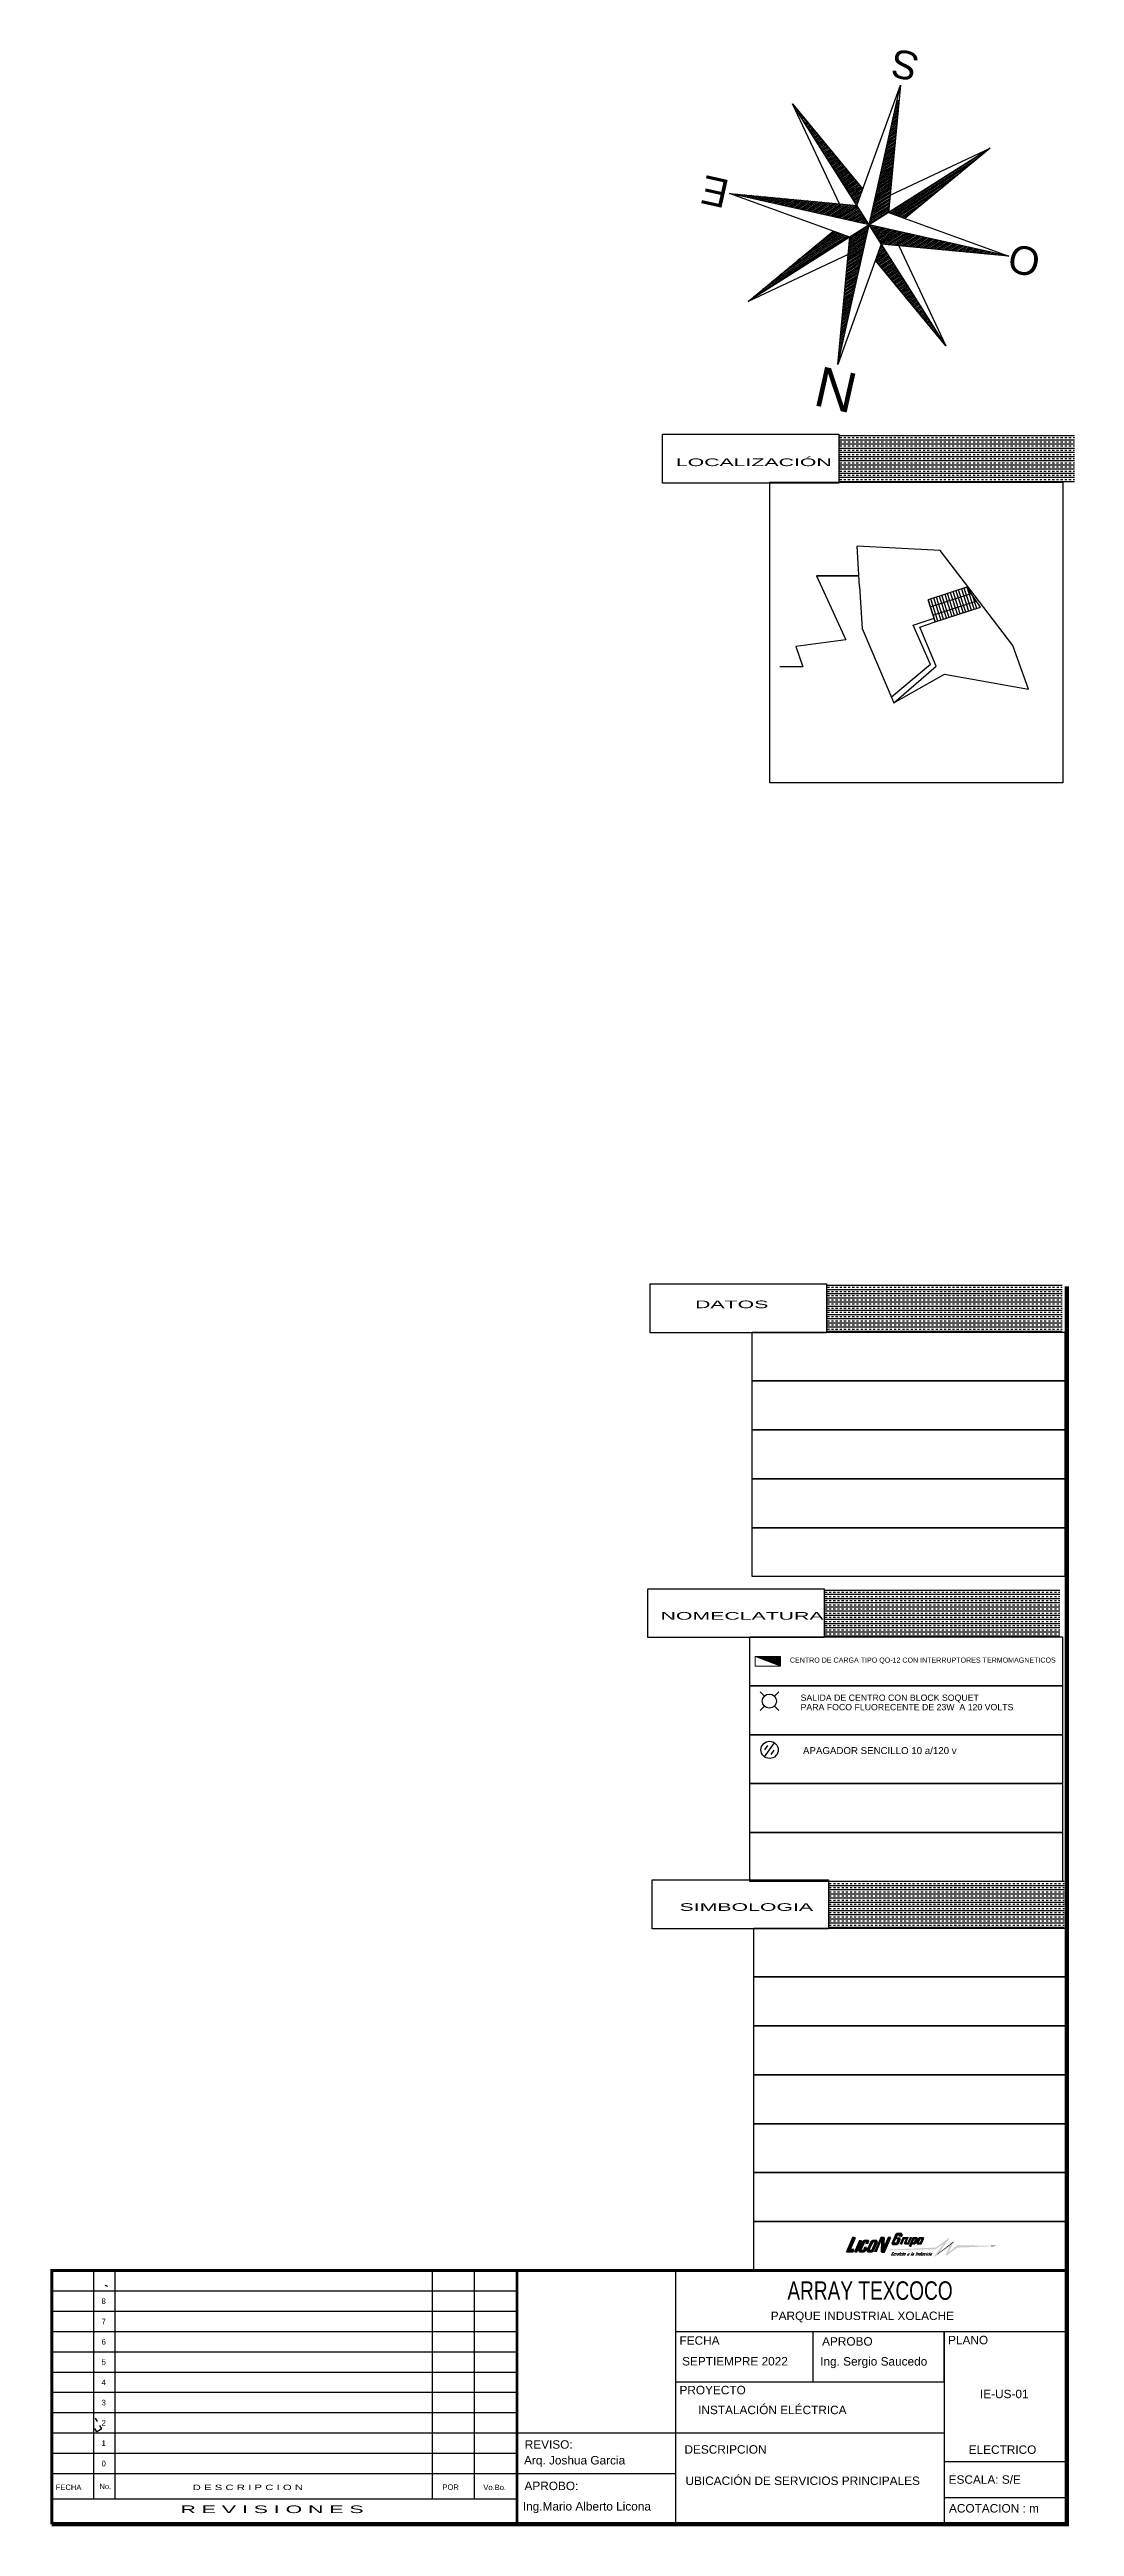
# Model space of a CAD drawing. Header units: millimetres. Extents: x 2875 to 3081, y 1731 to 1865.
# Drawn here: x 3025.1 to 3080.5, y 1731.5 to 1865.4 of the extents above; entities that cross this region are included whole.
import ezdxf
from ezdxf.enums import TextEntityAlignment as Align

# ---------------------------------------------------------------- set-up
doc = ezdxf.new("R2010")
doc.units = ezdxf.units.MM
doc.linetypes.add('HIDDEN', pattern=[9.525, 6.35, -3.175])
for name, color, linetype in [('Cuadro', 7, 'Continuous'), ('INSTALACION DE FUERZA', 7, 'Continuous'), ('www.dwgautocad.com', 7, 'Continuous')]:
    doc.layers.add(name, color=color, linetype=linetype)
doc.styles.get("Standard").update_dxf_attribs({"font": 'arial.ttf'})
doc.styles.add('TEXTO GENERAL', font='swissc.ttf', dxfattribs={"width": 0.9, "height": 1})

msp = doc.modelspace()

# ---------------------------------------------------------------- texts
for s, height, p in [('S', 1.535, (3072.213, 1865.121)), ('O', 1.535, (3078.783, 1854.526)), ('N', 2.15, (3068.916, 1847.792))]:
    msp.add_text(s, height=height, rotation=167.35018).set_placement(p)
at = {"insert": (3061.609, 1856.779), "char_height": 1.53538, "width": 2.16365, "attachment_point": 1, "rotation": 167.35018}
msp.add_mtext('\\fArial|b0|i0|c0|p34;E', dxfattribs=at)
at = {"layer": 'Cuadro', "lineweight": 25, "width": 2}
for s, height, p in [('LOCALIZACIÓN ', 0.41134, (3063.345, 1843.108)), ('DATOS', 0.4113, (3061.992, 1797.547)), ('NOMECLATURA', 0.41134, (3062.554, 1780.711)), ('SIMBOLOGIA', 0.4113, (3062.782, 1764.975)), ('R E V I S I O N E S', 0.41134, (3037.146, 1732.427))]:
    msp.add_text(s, height=height, dxfattribs=at).set_placement(p, align=Align.MIDDLE)
at = {"layer": 'Cuadro', "ltscale": 2, "style": 'TEXTO GENERAL', "width": 0.9}
msp.add_text('ARRAY TEXCOCO', height=1, dxfattribs=at).set_placement((3065, 1743.747))
at = {"layer": 'Cuadro', "lineweight": 25}
for s, height, p in [('8', 0.302, (3028.047, 1743.678)), ('7', 0.302, (3028.047, 1742.581)), ('6', 0.302, (3028.047, 1741.483)), ('5', 0.302, (3028.047, 1740.386)), ('4', 0.302, (3028.047, 1739.288)), ('3', 0.302, (3028.047, 1738.191)), ('2', 0.302, (3028.047, 1737.094)), ('0', 0.302, (3028.047, 1734.899)), ('1', 0.302, (3028.047, 1735.996)), ('No.', 0.2931, (3028.135, 1733.663))]:
    msp.add_text(s, height=height, dxfattribs=at).set_placement(p, align=Align.MIDDLE)
at = {"layer": 'Cuadro', "lineweight": 25, "transparency": 33554687}
for s, height, p in [('PARQUE INDUSTRIAL XOLACHE', 0.45725, (3064.103, 1742.654)), ('FECHA', 0.4572, (3059.171, 1741.319)), ('APROBO', 0.4572, (3066.877, 1741.271)), ('PLANO', 0.4572, (3073.686, 1741.343)), ('SEPTIEMPRE 2022', 0.45725, (3059.312, 1740.199)), ('Ing. Sergio Saucedo', 0.45725, (3066.774, 1740.191)), ('PROYECTO', 0.4572, (3059.168, 1738.641)), ('INSTALACIÓN ELÉCTRICA', 0.45725, (3060.177, 1737.568)), ('IE-US-01', 0.4572, (3075.411, 1738.431)), ('Arq. Joshua Garcia', 0.45725, (3050.767, 1734.849)), ('REVISO:', 0.4572, (3050.804, 1735.7)), ('DESCRIPCION', 0.45725, (3059.439, 1735.432)), ('ELECTRICO ', 0.4572, (3074.802, 1735.422)), ('APROBO:', 0.4572, (3050.792, 1733.463)), ('UBICACIÓN DE SERVICIOS PRINCIPALES', 0.45725, (3059.494, 1733.739)), ('ESCALA: S/E', 0.45725, (3073.718, 1733.805)), ('Ing.Mario Alberto Licona', 0.45725, (3050.703, 1732.358)), ('ACOTACION : m', 0.45725, (3073.737, 1732.252))]:
    msp.add_text(s, height=height, dxfattribs=at).set_placement(p)
at = {"layer": 'Cuadro', "lineweight": 25}
for s, p in [('FECHA', (3025.453, 1733.471)), ('POR', (3046.356, 1733.475)), ('Vo.Bo.', (3048.566, 1733.466))]:
    msp.add_text(s, height=0.2931, dxfattribs=at).set_placement(p)
at = {"layer": 'Cuadro', "lineweight": 25, "width": 1.5}
msp.add_text('D E S C R I P C I O N', height=0.29308, dxfattribs=at).set_placement((3032.853, 1733.464))
at = {"layer": 'www.dwgautocad.com', "linetype": 'Continuous'}
for s, height, p in [('CENTRO DE CARGA TIPO QO-12 CON INTERRUPTORES TERMOMAGNETICOS', 0.27389, (3065.138, 1778.185)), ('SALIDA DE CENTRO CON BLOCK SOQUET', 0.33829, (3065.714, 1776.12)), ('PARA FOCO FLUORECENTE DE 23W  A 120 VOLTS', 0.33829, (3065.714, 1775.611)), ('APAGADOR SENCILLO 10 a/120 v ', 0.3752, (3065.846, 1773.242))]:
    msp.add_text(s, height=height, dxfattribs=at).set_placement(p)

# ---------------------------------------------------------------- blocks, each defined once
blk = doc.blocks.new('grupo licon')
at = {"linetype": 'Continuous', "lineweight": 13, "true_color": 0x00bd00}
blk.add_hatch(color=92, dxfattribs=at).paths.add_polyline_path([(1022.8, 1058.8), (1012.1, 1033.7), (1023.7, 1034), (1025.7, 1039.1), (1019.4, 1039.1), (1028.3, 1058.7)])
at = {"linetype": 'Continuous', "lineweight": 0, "true_color": 0x00bd00}
h = blk.add_hatch(color=92, dxfattribs=at)
h.paths.add_polyline_path([(1047.1, 1033.9), (1045.7, 1036.2), (1052.9, 1051.8), (1055.9, 1053.9), (1063.4, 1054), (1064.4, 1051.7), (1057.6, 1036.2), (1054.3, 1034)])
h.paths.add_polyline_path([(1054.2, 1037.5), (1051, 1037.7), (1056.5, 1049.9), (1059.4, 1050)], flags=16)
h.paths.add_polyline_path([(1058.4, 1033.9), (1063.3, 1033.9), (1070.3, 1050.8), (1069.3, 1033.9), (1075.3, 1034), (1086.4, 1058.9), (1081.5, 1058.9), (1074.7, 1042.4), (1075.8, 1058.8), (1069.4, 1058.9)])
for points in [[(1094.8, 1054.4), (1096.4, 1058), (1102.8, 1057.9), (1098.5, 1048.1), (1095.3, 1046), (1088.2, 1046), (1087, 1048.1), (1093.5, 1063.5), (1096.5, 1065.6), (1104, 1065.6), (1105.3, 1063.4), (1103.7, 1059.6), (1098.8, 1059), (1100.5, 1062), (1097.1, 1061.9), (1091.7, 1049.7), (1095, 1049.6), (1097, 1054.5)], [(1034.2, 1053.8), (1025.5, 1033.8), (1030, 1033.9), (1038.7, 1053.8)], [(1100.6, 1046.9), (1100.6, 1047.1), (1105.8, 1058.5), (1108.9, 1058.5), (1109, 1058), (1109.4, 1058.5), (1111.6, 1058.5), (1110.4, 1055.9), (1107.9, 1055.9), (1103.9, 1046.8)], [(1107.5, 1048.4), (1112.1, 1058.6), (1115.3, 1058.6), (1111.3, 1049.7), (1113.7, 1049.6), (1117.6, 1058.6), (1120.7, 1058.6), (1115.7, 1046.9), (1112.3, 1047), (1112.6, 1047.4), (1112.2, 1047.4), (1111.8, 1047), (1108.2, 1046.9)]]:
    blk.add_hatch(color=92, dxfattribs=at).paths.add_polyline_path(points)
at = {"linetype": 'Continuous', "lineweight": 0, "true_color": 0xc2fffc}
for points in [[(1096, 1057.3), (1096.4, 1058), (1096.4, 1058), (1097.8, 1060.8), (1099.8, 1060.8), (1100.5, 1062), (1097.1, 1061.9), (1091.7, 1049.7), (1095, 1049.6), (1092.5, 1050)], [(1106.3, 1061.6), (1105.3, 1063.4), (1103.7, 1059.6), (1100.3, 1059.2), (1104.6, 1058.5)], [(1024.6, 1032.6), (1026.5, 1037.7), (1025.2, 1037.8), (1023.7, 1034), (1013.3, 1033.8), (1012.9, 1032.8)], [(1021.2, 1039.1), (1029.2, 1057.3), (1027.7, 1057.3), (1019.4, 1039.1)], [(1039.5, 1052.1), (1038.1, 1052.5), (1030, 1033.9), (1027, 1033.9), (1026.5, 1032.5), (1030.7, 1032.5)], [(1034.2, 1033.7), (1034.8, 1032.6), (1042, 1032.5), (1045.3, 1035.1), (1045.8, 1036.2), (1045.7, 1036.2), (1048, 1041.2), (1046, 1040.8), (1044, 1035.9), (1040.6, 1033.7)], [(1043.9, 1049), (1045.4, 1049), (1045.9, 1050.1), (1043, 1050.1), (1037, 1037.8), (1040.7, 1037.7), (1038.6, 1037.9)], [(1055.5, 1032.6), (1058, 1034.3), (1065.1, 1050), (1064.4, 1051.7), (1057.6, 1036.2), (1054.3, 1034), (1047.3, 1033.9), (1048.3, 1032.5)], [(1059, 1049), (1059.4, 1050), (1056.5, 1049.9), (1051, 1037.7), (1054.2, 1037.5), (1051.9, 1037.8), (1057.3, 1048.9)], [(1087.2, 1057.3), (1085.7, 1057.1), (1075.3, 1034), (1070.6, 1033.9), (1070.4, 1032.4), (1076.3, 1032.4)], [(1074.7, 1042.4), (1080.5, 1056.4), (1076.1, 1046.9), (1076.6, 1057.2), (1075.7, 1057.4)], [(1088.5, 1046), (1089.2, 1044.8), (1096.5, 1044.8), (1099.6, 1047), (1103.1, 1055.4), (1101.7, 1055.3), (1098.5, 1048.1), (1095.3, 1046)], [(1103.9, 1046.8), (1102.5, 1046.9), (1101.9, 1045.7), (1104.8, 1045.8), (1108.6, 1054.6), (1110.3, 1054.6), (1111.9, 1058.2), (1111.4, 1058.2), (1110.4, 1055.9), (1107.9, 1055.9)], [(1112, 1046), (1112.3, 1046.4), (1112.7, 1046.4), (1112.4, 1046), (1115.9, 1046), (1121.3, 1057.7), (1120.2, 1057.6), (1115.7, 1046.9), (1112.3, 1047), (1112.6, 1047.4), (1112.2, 1047.4), (1111.8, 1047), (1108.9, 1047), (1109.3, 1046)], [(1115.9, 1058.2), (1115.1, 1058.1), (1111.3, 1049.7), (1113.7, 1049.6), (1112.3, 1049.9)], [(1121.5, 1046.2), (1121.8, 1045.8), (1125.6, 1045.8), (1127.5, 1047.2), (1127.9, 1048.2), (1127.7, 1048.5), (1131.2, 1056.1), (1130.4, 1057.1), (1126.4, 1048.3), (1124.5, 1046.9), (1121.1, 1046.9), (1120.6, 1047.6), (1118.8, 1043.4), (1117.1, 1043.4), (1116.6, 1041.9), (1119.6, 1041.8)], [(1125.2, 1054.7), (1126, 1054.6), (1126.4, 1055.5), (1126.3, 1055.8), (1124.3, 1055.8), (1121.5, 1050), (1121.7, 1049.6), (1123.6, 1049.6), (1123.8, 1049.8), (1122.9, 1050)], [(1135.7, 1045.8), (1137.5, 1047.2), (1141.1, 1055.4), (1140.3, 1056.8), (1136.2, 1048.4), (1134.6, 1046.9), (1128.9, 1046.9), (1129.6, 1045.9)], [(1131.7, 1050.1), (1131.9, 1049.7), (1133.8, 1049.7), (1133.9, 1049.8), (1132.6, 1050), (1135.1, 1054.5), (1136.1, 1054.5), (1136.6, 1055.6), (1136.5, 1055.9), (1134.5, 1055.9), (1134.3, 1055.6)]]:
    blk.add_hatch(color=254, dxfattribs=at).paths.add_polyline_path(points)
at = {"linetype": 'Continuous', "lineweight": 0, "true_color": 0x00bd00}
h = blk.add_hatch(color=92, dxfattribs=at)
h.paths.add_polyline_path([(1037, 1037.8), (1043, 1050.1), (1045.9, 1050.1), (1044.3, 1046.6), (1048.9, 1046.9), (1051, 1051.6), (1049.6, 1053.9), (1042.1, 1053.9), (1039.4, 1051.8), (1032.4, 1036.2), (1033.7, 1033.7), (1040.6, 1033.7), (1044, 1035.9), (1046.9, 1042.9), (1042.2, 1042.2), (1040.7, 1037.7)])
edge = h.paths.add_edge_path()
edge.add_line((1030, 1033.9), (1038.7, 1053.8))
at = {"linetype": 'Continuous', "lineweight": 0, "true_color": 0xef5006}
for points in [[(1160.6, 1040.5), (1087.2, 1037.5), (1083.9, 1037.9), (1160, 1041.1), (1181.7, 1056.9), (1182.6, 1056.2)], [(1159.8, 1038.4), (1173, 1047.3), (1157.7, 1027), (1158.6, 1026.1), (1160, 1027.1), (1160.6, 1027.2), (1182.8, 1042.8), (1176.4, 1028.6), (1177.4, 1027.8), (1195.7, 1041), (1250.7, 1043.1), (1250.7, 1044.3), (1194.8, 1044.7), (1180.6, 1032.4), (1180, 1031.2), (1180.1, 1031), (1195.7, 1044.2), (1249.9, 1043.9), (1249.9, 1043.7), (1196.2, 1041.9), (1177.7, 1028.6), (1185, 1044.6), (1161.1, 1028), (1160.9, 1028.3), (1159.3, 1027.1), (1176.7, 1050.1), (1160.6, 1039.5), (1087.2, 1037.5), (1083.9, 1037.9), (1084, 1036.6)], [(1190, 1050.2), (1189.2, 1051), (1163.9, 1031.4), (1182.6, 1056.2), (1182.6, 1056.2), (1162.1, 1029.2)], [(1250.7, 1044.3), (1250.7, 1043.1), (1258.9, 1043.6), (1258.8, 1044)]]:
    blk.add_hatch(color=20, dxfattribs=at).paths.add_polyline_path(points)
at = {"linetype": 'Continuous', "lineweight": 0, "true_color": 0x9effcf}
for points in [[(1089.4, 1032.7), (1090.1, 1032.6), (1090, 1031.9), (1091.5, 1032.1), (1091.7, 1033.1), (1091.4, 1033.9), (1089.1, 1033.9), (1088.2, 1033.1), (1087.5, 1031.3), (1088.9, 1030.1), (1088.6, 1029.1), (1087.8, 1029.2), (1088.2, 1029.9), (1088.2, 1030.3), (1086.7, 1030.1), (1086.3, 1028.4), (1086.8, 1027.9), (1088.9, 1027.9), (1089.6, 1028.7), (1090.6, 1030.7), (1089.1, 1032)], [(1096.5, 1031.4), (1097.4, 1031.4), (1096.5, 1028), (1098.4, 1028), (1101, 1032.3), (1099.6, 1032.4), (1098.4, 1030.1), (1098.9, 1032.4), (1095.7, 1032.4), (1093.7, 1027.9), (1095, 1027.9)], [(1102.4, 1032.4), (1101.1, 1032.3), (1099.2, 1027.9), (1100.5, 1027.9)], [(1106, 1031.9), (1105.7, 1032.4), (1103.2, 1032.3), (1102.5, 1031.7), (1101.1, 1028.6), (1101.3, 1027.9), (1103.8, 1027.9), (1104.5, 1028.6), (1105, 1029.8), (1104.9, 1030), (1103.8, 1030), (1103.4, 1029.1), (1102.6, 1029.1), (1103.5, 1031.3), (1104.2, 1031.2), (1104.1, 1030.6), (1105.5, 1030.6)], [(1103, 1033.6), (1101.6, 1033.6), (1101.4, 1032.7), (1102.7, 1032.7)], [(1107.9, 1032.4), (1106.5, 1032.4), (1104.6, 1028), (1106, 1028)], [(1108.4, 1033.7), (1107.1, 1033.7), (1106.8, 1032.7), (1108.1, 1032.8)], [(1122.5, 1033.9), (1121.2, 1033.9), (1118.5, 1028), (1119.8, 1028)], [(1130.4, 1033.9), (1129, 1033.9), (1126.4, 1028), (1127.6, 1028)], [(1133.2, 1031.9), (1132.8, 1032.3), (1130, 1032.3), (1128.1, 1028.1), (1128.3, 1027.9), (1129.3, 1027.9), (1129.6, 1028.3), (1130.9, 1031.3), (1131.6, 1031.3), (1130.1, 1028.2), (1130.3, 1027.9), (1131.4, 1027.9)], [(1138.9, 1032.2), (1138.8, 1032.4), (1137.8, 1032.4), (1137.4, 1032.1), (1135.8, 1028.6), (1136.2, 1027.9), (1139, 1027.9), (1140.9, 1032.2), (1140.8, 1032.4), (1139.7, 1032.4), (1139.4, 1032.2), (1138.2, 1029.1), (1137.5, 1029.2)], [(1142.1, 1031.2), (1142.6, 1031.4), (1142.7, 1031.2), (1142.7, 1030.9), (1144.1, 1030.9), (1144.3, 1031.9), (1144.1, 1032.4), (1141.8, 1032.4), (1141.2, 1031.9), (1140.5, 1030.3), (1142, 1029.6), (1142, 1029.3), (1141.6, 1029), (1141.3, 1029.2), (1141.4, 1029.6), (1140, 1029.4), (1139.7, 1028.9), (1139.9, 1028), (1142.3, 1028), (1143.6, 1030), (1142, 1030.9)], [(1147.2, 1032.4), (1146.5, 1032.4), (1146.9, 1033.3), (1145.7, 1033.3), (1145.3, 1032.4), (1144.8, 1032.4), (1144.4, 1031.4), (1144.8, 1031.4), (1143.5, 1028.4), (1144, 1027.9), (1145.3, 1027.9), (1145.8, 1029.1), (1145.2, 1029.1), (1146, 1031.4), (1146.8, 1031.4)], [(1151, 1032.4), (1147.3, 1032.3), (1145.4, 1027.9), (1146.7, 1028), (1148.2, 1031.4), (1149.2, 1031.4), (1147.7, 1027.9), (1149.1, 1027.9)], [(1151.6, 1033.6), (1150.2, 1033.6), (1149.9, 1032.7), (1151.3, 1032.7)]]:
    blk.add_hatch(color=111, dxfattribs=at).paths.add_polyline_path(points)
at = {"linetype": 'Continuous', "lineweight": 0, "true_color": 0xffff00}
blk.add_hatch(color=2, dxfattribs=at).paths.add_polyline_path([(1196.2, 1041.9), (1249.9, 1043.7), (1249.9, 1043.9), (1195.7, 1044.2), (1180.1, 1031), (1180, 1031.2), (1180.6, 1032.4), (1190, 1050.2), (1162.1, 1029.2), (1182.6, 1056.2), (1160.6, 1040.5), (1087.2, 1037.5), (1160.6, 1039.5), (1176.7, 1050.1), (1159.3, 1027.1), (1160.9, 1028.3), (1161.1, 1028), (1185, 1044.6), (1177.7, 1028.6)])
at = {"linetype": 'Continuous', "lineweight": 0, "true_color": 0x9effcf}
h = blk.add_hatch(color=111, dxfattribs=at)
h.paths.add_polyline_path([(1090, 1028.5), (1090.6, 1027.9), (1092.9, 1027.9), (1093.6, 1028.8), (1093.9, 1029.5), (1092.5, 1029.5), (1092.3, 1029.1), (1091.6, 1029.1), (1091.9, 1029.7), (1094.1, 1030), (1095, 1031.8), (1094.7, 1032.4), (1092.2, 1032.3), (1091.5, 1031.8)])
h.paths.add_polyline_path([(1092.3, 1030.6), (1092.7, 1031.4), (1093.4, 1031.3), (1093.3, 1030.7)], flags=16)
h = blk.add_hatch(color=111, dxfattribs=at)
h.paths.add_polyline_path([(1111.4, 1032), (1111.1, 1032.4), (1108.8, 1032.3), (1108.1, 1031.9), (1106.6, 1028.7), (1106.9, 1027.9), (1109.1, 1027.9), (1110, 1028.4)])
h.paths.add_polyline_path([(1109.8, 1031.2), (1109, 1029.2), (1108.2, 1029.1), (1109.1, 1031.1)], flags=16)
h = blk.add_hatch(color=111, dxfattribs=at)
h.paths.add_polyline_path([(1117.5, 1031.8), (1117.2, 1032.3), (1114.9, 1032.4), (1114.2, 1031.8), (1113.9, 1030.9), (1115.2, 1030.8), (1115.3, 1031.4), (1115.5, 1031.5), (1115.9, 1031.5), (1116, 1031.4), (1115.7, 1030.6), (1113.9, 1030.6), (1113.5, 1030.3), (1112.7, 1028.6), (1113, 1028), (1116, 1028)])
h.paths.add_polyline_path([(1114.9, 1029.8), (1115.1, 1029.5), (1115, 1029.1), (1114.4, 1029), (1114.3, 1029.1), (1114.3, 1029.5)], flags=16)
at = {"linetype": 'Continuous', "lineweight": 0, "true_color": 0x00bd00}
h = blk.add_hatch(color=92, dxfattribs=at)
h.paths.add_polyline_path([(1121.7, 1049.6), (1121.5, 1050), (1124.3, 1055.8), (1126.3, 1055.8), (1126.4, 1055.5), (1123.8, 1049.8), (1123.6, 1049.6)], flags=16)
h.paths.add_polyline_path([(1118.8, 1043.4), (1120.6, 1047.6), (1121.1, 1046.9), (1124.5, 1046.9), (1126.4, 1048.3), (1130.4, 1057.1), (1129.4, 1058.7), (1125.9, 1058.6), (1125.5, 1058.1), (1125.4, 1058.6), (1122.1, 1058.5), (1115.4, 1043.4)])
at = {"linetype": 'Continuous', "lineweight": 0, "true_color": 0x9effcf}
h = blk.add_hatch(color=111, dxfattribs=at)
h.paths.add_polyline_path([(1124.9, 1032.3), (1122.6, 1032.4), (1121.9, 1031.8), (1121.6, 1030.9), (1122.9, 1030.8), (1123, 1031.4), (1123.2, 1031.5), (1123.6, 1031.5), (1123.7, 1031.4), (1123.4, 1030.6), (1121.6, 1030.6), (1121.2, 1030.3), (1120.5, 1028.6), (1120.7, 1028), (1123.7, 1028), (1125.2, 1031.8)])
h.paths.add_polyline_path([(1122.6, 1029.8), (1122.9, 1029.5), (1122.7, 1029.1), (1122.1, 1029), (1122, 1029.1), (1122.1, 1029.5)], flags=16)
at = {"linetype": 'Continuous', "lineweight": 0, "true_color": 0x00bd00}
h = blk.add_hatch(color=92, dxfattribs=at)
h.paths.add_polyline_path([(1133.8, 1049.7), (1134, 1049.9), (1136.6, 1055.6), (1136.5, 1055.9), (1134.5, 1055.9), (1134.3, 1055.6), (1131.7, 1050.1), (1131.9, 1049.7)], flags=16)
h.paths.add_polyline_path([(1128.7, 1046.9), (1134.6, 1046.9), (1136.2, 1048.4), (1140.5, 1057.1), (1139.8, 1058.6), (1133.6, 1058.5), (1131.7, 1057.2), (1127.7, 1048.5)])
at = {"linetype": 'Continuous', "lineweight": 0, "true_color": 0x9effcf}
h = blk.add_hatch(color=111, dxfattribs=at)
h.paths.add_polyline_path([(1137.9, 1033.8), (1136.6, 1033.8), (1135.8, 1032.3), (1134.4, 1032.4), (1133.7, 1032), (1132.1, 1028.6), (1132.4, 1027.9), (1133.7, 1027.9), (1134, 1028), (1134.1, 1028), (1134.2, 1027.8), (1135.2, 1027.8)])
h.paths.add_polyline_path([(1135.3, 1031.1), (1134.4, 1029.1), (1133.8, 1029.1), (1133.7, 1029.2), (1134.8, 1031.3)], flags=16)
h = blk.add_hatch(color=111, dxfattribs=at)
h.paths.add_polyline_path([(1154.5, 1031.8), (1154.1, 1032.3), (1151.8, 1032.4), (1151.1, 1031.8), (1150.8, 1030.9), (1152.1, 1030.8), (1152.2, 1031.4), (1152.4, 1031.5), (1152.9, 1031.5), (1153, 1031.4), (1152.6, 1030.6), (1150.8, 1030.6), (1150.4, 1030.3), (1149.7, 1028.6), (1150, 1028), (1152.9, 1028)])
h.paths.add_polyline_path([(1152.1, 1029.5), (1152, 1029.1), (1151.4, 1029), (1151.3, 1029.1), (1151.3, 1029.5), (1151.8, 1029.8)], flags=16)
at = {"linetype": 'Continuous', "lineweight": 0}
for p, q in [((1127.7, 1048.5), (1131.7, 1057.2)), ((1140.5, 1057.1), (1136.2, 1048.4))]:
    blk.add_line(p, q, dxfattribs=at)
blk = doc.blocks.new('1')
at = {"layer": 'www.dwgautocad.com', "lineweight": 0}
h = blk.add_hatch(color=256, dxfattribs=at)
h.dxf.hatch_style = 1
h.paths.add_polyline_path([(-3.383, 6.182), (-3.689, 6.182), (-3.383, 6.066)])
blk.add_line((-3.689, 6.182), (-3.383, 6.066), dxfattribs=at)
blk.add_lwpolyline([(-3.689, 6.182), (-3.383, 6.182), (-3.383, 6.066), (-3.689, 6.066)], close=True, dxfattribs=at)
blk = doc.blocks.new('2')
at = {"layer": 'www.dwgautocad.com'}
for p, q in [((-3.621, 5.946), (-3.663, 5.988)), ((-3.663, 5.807), (-3.621, 5.849)), ((-3.524, 5.946), (-3.482, 5.988)), ((-3.482, 5.807), (-3.524, 5.849))]:
    blk.add_line(p, q, dxfattribs=at)
blk.add_circle((-3.573, 5.898), 0.0687, dxfattribs=at)
blk = doc.blocks.new('5')
at = {"layer": 'www.dwgautocad.com'}
for p, q in [((-3.607, 5.094), (-3.519, 5.216)), ((-3.605, 5.155), (-3.578, 5.192)), ((-3.55, 5.115), (-3.523, 5.152))]:
    blk.add_line(p, q, dxfattribs=at)
blk.add_circle((-3.563, 5.155), 0.0755, dxfattribs=at)

# ---------------------------------------------------------------- hatches: boundary and pattern name
at = {"layer": 'INSTALACION DE FUERZA', "linetype": 'HIDDEN', "ltscale": 0.25, "transparency": 33554684}
h = msp.add_hatch(dxfattribs=at)
h.set_pattern_fill('TRANS', scale=0.901756)
h.set_pattern_definition([(0, (2871.91629, 1802.11884), (0, 0.22543891), []), (0, (2871.91629, 1802.23156), (0, 0.22543891), [0.11271946, -0.11271946])])
h.paths.add_polyline_path([(3080.519, 1841.932), (3080.519, 1844.575), (3067.78, 1844.575), (3067.78, 1841.932)])
h = msp.add_hatch(dxfattribs=at)
h.set_pattern_fill('TRANS', scale=0.901756)
h.set_pattern_definition([(0, (2871.25245, 1756.19931), (0, 0.22543891), []), (0, (2871.25245, 1756.31203), (0, 0.22543891), [0.11271946, -0.11271946])])
h.paths.add_polyline_path([(3079.855, 1796.012), (3079.855, 1798.656), (3067.116, 1798.656), (3067.116, 1796.012)])
h = msp.add_hatch(dxfattribs=at)
h.set_pattern_fill('TRANS', scale=0.901756)
h.set_pattern_definition([(0, (2871.12529, 1739.72159), (0, 0.22543891), []), (0, (2871.12529, 1739.8343), (0, 0.22543891), [0.11271946, -0.11271946])])
h.paths.add_polyline_path([(3079.728, 1779.534), (3079.728, 1782.178), (3066.989, 1782.178), (3066.989, 1779.534)])
h = msp.add_hatch(dxfattribs=at)
h.set_pattern_fill('TRANS', scale=0.901756)
h.set_pattern_definition([(0, (2871.35287, 1723.98608), (0, 0.22543891), []), (0, (2871.35287, 1724.0988), (0, 0.22543891), [0.11271946, -0.11271946])])
h.paths.add_polyline_path([(3079.955, 1763.799), (3079.955, 1766.443), (3067.217, 1766.443), (3067.217, 1763.799)])

# ---------------------------------------------------------------- linework, layer by layer
for p, q in [((3067.724, 1848.337), (3071.114, 1863.445)), ((3068.759, 1856.932), (3071.114, 1863.445)), ((3071.114, 1863.445), (3070.461, 1856.55)), ((3073.562, 1849.35), (3065.276, 1862.431)), ((3067.812, 1857.022), (3065.276, 1862.431)), ((3065.276, 1862.431), (3069.083, 1857.827)), ((3065.308, 1862.393), (3065.302, 1862.39)), ((3065.358, 1862.333), (3065.344, 1862.324)), ((3065.408, 1862.272), (3065.386, 1862.258)), ((3065.458, 1862.212), (3065.428, 1862.192)), ((3065.508, 1862.151), (3065.469, 1862.126)), ((3065.558, 1862.09), (3065.511, 1862.061)), ((3070.988, 1862.114), (3070.787, 1861.986)), ((3070.998, 1862.212), (3070.811, 1862.094)), ((3071.007, 1862.31), (3070.835, 1862.202)), ((3071.016, 1862.408), (3070.86, 1862.309)), ((3071.026, 1862.507), (3070.884, 1862.417)), ((3071.035, 1862.605), (3070.908, 1862.525)), ((3065.608, 1862.03), (3065.553, 1861.995)), ((3065.658, 1861.969), (3065.594, 1861.929)), ((3065.708, 1861.909), (3065.636, 1861.863)), ((3065.758, 1861.848), (3065.678, 1861.797)), ((3065.808, 1861.787), (3065.72, 1861.731)), ((3065.859, 1861.727), (3065.761, 1861.665)), ((3065.909, 1861.666), (3065.803, 1861.599)), ((3065.959, 1861.606), (3065.845, 1861.533)), ((3066.009, 1861.545), (3065.887, 1861.468)), ((3066.059, 1861.484), (3065.928, 1861.402)), ((3066.109, 1861.424), (3065.97, 1861.336)), ((3066.159, 1861.363), (3066.012, 1861.27)), ((3066.209, 1861.303), (3066.054, 1861.204)), ((3066.259, 1861.242), (3066.095, 1861.138)), ((3066.309, 1861.181), (3066.137, 1861.072)), ((3066.36, 1861.121), (3066.179, 1861.006)), ((3066.41, 1861.06), (3066.221, 1860.94)), ((3066.46, 1861), (3066.262, 1860.874)), ((3066.51, 1860.939), (3066.304, 1860.809)), ((3066.56, 1860.878), (3066.346, 1860.743)), ((3066.61, 1860.818), (3066.387, 1860.677)), ((3066.66, 1860.757), (3066.429, 1860.611)), ((3070.867, 1860.837), (3070.473, 1860.587)), ((3070.877, 1860.935), (3070.497, 1860.695)), ((3070.886, 1861.033), (3070.521, 1860.802)), ((3070.895, 1861.131), (3070.546, 1860.91)), ((3070.904, 1861.23), (3070.57, 1861.018)), ((3070.914, 1861.328), (3070.594, 1861.125)), ((3070.923, 1861.426), (3070.618, 1861.233)), ((3070.932, 1861.524), (3070.642, 1861.341)), ((3070.942, 1861.623), (3070.666, 1861.448)), ((3070.951, 1861.721), (3070.691, 1861.556)), ((3070.96, 1861.819), (3070.715, 1861.663)), ((3070.97, 1861.917), (3070.739, 1861.771)), ((3070.979, 1862.016), (3070.763, 1861.879)), ((3075.959, 1860.033), (3062.879, 1851.748)), ((3066.71, 1860.697), (3066.471, 1860.545)), ((3066.76, 1860.636), (3066.513, 1860.479)), ((3066.81, 1860.575), (3066.554, 1860.413)), ((3066.861, 1860.515), (3066.596, 1860.347)), ((3066.911, 1860.454), (3066.638, 1860.281)), ((3066.961, 1860.394), (3066.68, 1860.216)), ((3067.011, 1860.333), (3066.721, 1860.15)), ((3067.061, 1860.272), (3066.763, 1860.084)), ((3067.111, 1860.212), (3066.805, 1860.018)), ((3067.161, 1860.151), (3066.847, 1859.952)), ((3067.211, 1860.091), (3066.888, 1859.886)), ((3067.261, 1860.03), (3066.93, 1859.82)), ((3067.311, 1859.97), (3066.972, 1859.754)), ((3067.362, 1859.909), (3067.013, 1859.688)), ((3067.412, 1859.848), (3067.055, 1859.623)), ((3067.462, 1859.788), (3067.097, 1859.557)), ((3067.512, 1859.727), (3067.139, 1859.491)), ((3067.562, 1859.667), (3067.18, 1859.425)), ((3067.612, 1859.606), (3067.222, 1859.359)), ((3067.662, 1859.545), (3067.264, 1859.293)), ((3067.712, 1859.485), (3067.306, 1859.227)), ((3067.762, 1859.424), (3067.347, 1859.161)), ((3070.737, 1859.462), (3070.135, 1859.08)), ((3070.746, 1859.56), (3070.159, 1859.188)), ((3070.755, 1859.658), (3070.183, 1859.296)), ((3070.765, 1859.756), (3070.207, 1859.403)), ((3070.774, 1859.855), (3070.232, 1859.511)), ((3070.783, 1859.953), (3070.256, 1859.619)), ((3070.793, 1860.051), (3070.28, 1859.726)), ((3070.802, 1860.149), (3070.304, 1859.834)), ((3070.811, 1860.247), (3070.328, 1859.941)), ((3070.821, 1860.346), (3070.352, 1860.049)), ((3070.83, 1860.444), (3070.377, 1860.157)), ((3070.839, 1860.542), (3070.401, 1860.264)), ((3070.849, 1860.64), (3070.425, 1860.372)), ((3070.858, 1860.739), (3070.449, 1860.48)), ((3075.787, 1859.89), (3070.494, 1856.538)), ((3070.551, 1857.498), (3075.959, 1860.033)), ((3075.309, 1859.496), (3070.587, 1856.505)), ((3075.959, 1860.033), (3071.356, 1856.227)), ((3067.812, 1859.364), (3067.389, 1859.095)), ((3067.863, 1859.303), (3067.431, 1859.03)), ((3067.913, 1859.242), (3067.473, 1858.964)), ((3067.963, 1859.182), (3067.514, 1858.898)), ((3068.013, 1859.121), (3067.556, 1858.832)), ((3068.063, 1859.061), (3067.598, 1858.766)), ((3068.113, 1859), (3067.64, 1858.7)), ((3068.163, 1858.939), (3067.681, 1858.634)), ((3068.213, 1858.879), (3067.723, 1858.568)), ((3068.263, 1858.818), (3067.765, 1858.502)), ((3068.313, 1858.758), (3067.806, 1858.437)), ((3068.364, 1858.697), (3067.848, 1858.371)), ((3068.414, 1858.636), (3067.89, 1858.305)), ((3068.464, 1858.576), (3067.932, 1858.239)), ((3068.514, 1858.515), (3067.973, 1858.173)), ((3068.564, 1858.455), (3068.015, 1858.107)), ((3068.614, 1858.394), (3068.057, 1858.041)), ((3068.664, 1858.333), (3068.099, 1857.975)), ((3068.714, 1858.273), (3068.14, 1857.909)), ((3068.764, 1858.212), (3068.182, 1857.843)), ((3068.814, 1858.152), (3068.224, 1857.778)), ((3068.865, 1858.091), (3068.266, 1857.712)), ((3070.606, 1858.086), (3069.797, 1857.574)), ((3070.616, 1858.185), (3069.821, 1857.681)), ((3070.625, 1858.283), (3069.845, 1857.789)), ((3070.634, 1858.381), (3069.869, 1857.897)), ((3070.644, 1858.479), (3069.893, 1858.004)), ((3070.653, 1858.578), (3069.918, 1858.112)), ((3070.662, 1858.676), (3069.942, 1858.219)), ((3070.672, 1858.774), (3069.966, 1858.327)), ((3070.681, 1858.872), (3069.99, 1858.435)), ((3070.69, 1858.971), (3070.014, 1858.542)), ((3070.7, 1859.069), (3070.038, 1858.65)), ((3070.709, 1859.167), (3070.063, 1858.758)), ((3070.718, 1859.265), (3070.087, 1858.865)), ((3070.728, 1859.363), (3070.111, 1858.973)), ((3074.832, 1859.101), (3070.68, 1856.471)), ((3074.354, 1858.706), (3070.773, 1856.438)), ((3073.877, 1858.312), (3070.866, 1856.404)), ((3076.973, 1854.195), (3061.865, 1857.586)), ((3061.865, 1857.586), (3068.759, 1856.932)), ((3068.377, 1855.231), (3061.865, 1857.586)), ((3061.935, 1857.579), (3061.924, 1857.573)), ((3062.061, 1857.567), (3062.032, 1857.549)), ((3062.188, 1857.555), (3062.139, 1857.524)), ((3062.315, 1857.543), (3062.247, 1857.5)), ((3062.442, 1857.531), (3062.355, 1857.476)), ((3062.569, 1857.519), (3062.462, 1857.452)), ((3062.695, 1857.507), (3062.57, 1857.428)), ((3062.822, 1857.495), (3062.677, 1857.404)), ((3062.949, 1857.483), (3062.785, 1857.38)), ((3063.076, 1857.471), (3062.893, 1857.355)), ((3063.202, 1857.459), (3063, 1857.331)), ((3063.329, 1857.447), (3063.108, 1857.307)), ((3063.456, 1857.435), (3063.216, 1857.283)), ((3063.583, 1857.423), (3063.323, 1857.259)), ((3063.71, 1857.411), (3063.431, 1857.235)), ((3063.836, 1857.399), (3063.539, 1857.21)), ((3063.963, 1857.387), (3063.646, 1857.186)), ((3064.09, 1857.375), (3063.754, 1857.162)), ((3064.217, 1857.363), (3063.861, 1857.138)), ((3064.344, 1857.351), (3063.969, 1857.114)), ((3064.47, 1857.339), (3064.077, 1857.09)), ((3064.597, 1857.327), (3064.184, 1857.065)), ((3064.724, 1857.315), (3064.292, 1857.041)), ((3064.851, 1857.303), (3064.4, 1857.017)), ((3064.977, 1857.291), (3064.507, 1856.993)), ((3065.104, 1857.279), (3064.615, 1856.969)), ((3065.231, 1857.267), (3064.722, 1856.945)), ((3065.358, 1857.255), (3064.83, 1856.921)), ((3065.485, 1857.243), (3064.938, 1856.896)), ((3065.611, 1857.231), (3065.045, 1856.872)), ((3065.738, 1857.219), (3065.153, 1856.848)), ((3065.865, 1857.207), (3065.261, 1856.824)), ((3065.992, 1857.195), (3065.368, 1856.8)), ((3066.119, 1857.183), (3065.476, 1856.776)), ((3066.245, 1857.171), (3065.583, 1856.751)), ((3066.372, 1857.159), (3065.691, 1856.727)), ((3066.499, 1857.147), (3065.799, 1856.703)), ((3066.626, 1857.135), (3065.906, 1856.679)), ((3066.752, 1857.123), (3066.014, 1856.655)), ((3066.879, 1857.111), (3066.122, 1856.631)), ((3067.006, 1857.099), (3066.229, 1856.607)), ((3067.133, 1857.087), (3066.337, 1856.582)), ((3067.26, 1857.075), (3066.444, 1856.558)), ((3067.386, 1857.063), (3066.552, 1856.534)), ((3067.513, 1857.05), (3066.66, 1856.51)), ((3067.64, 1857.038), (3066.767, 1856.486)), ((3067.767, 1857.026), (3066.875, 1856.462)), ((3067.894, 1857.014), (3066.983, 1856.437)), ((3068.02, 1857.002), (3067.09, 1856.413)), ((3068.147, 1856.99), (3067.198, 1856.389)), ((3068.274, 1856.978), (3067.305, 1856.365)), ((3068.401, 1856.966), (3067.413, 1856.341)), ((3068.527, 1856.954), (3067.521, 1856.317)), ((3068.654, 1856.942), (3067.628, 1856.292)), ((3068.766, 1856.921), (3067.736, 1856.268)), ((3068.808, 1856.855), (3067.844, 1856.244)), ((3068.85, 1856.789), (3067.951, 1856.22)), ((3068.892, 1856.723), (3068.059, 1856.196)), ((3068.915, 1858.031), (3068.307, 1857.646)), ((3068.965, 1857.97), (3068.349, 1857.58)), ((3069.015, 1857.909), (3068.391, 1857.514)), ((3069.065, 1857.849), (3068.432, 1857.448)), ((3069.055, 1857.75), (3068.474, 1857.382)), ((3069.012, 1857.63), (3068.516, 1857.316)), ((3068.968, 1857.511), (3068.558, 1857.25)), ((3068.925, 1857.391), (3068.599, 1857.185)), ((3068.882, 1857.271), (3068.641, 1857.119)), ((3068.838, 1857.151), (3068.683, 1857.053)), ((3068.795, 1857.031), (3068.725, 1856.987)), ((3070.485, 1856.81), (3069.483, 1856.175)), ((3070.495, 1856.908), (3069.507, 1856.282)), ((3070.504, 1857.006), (3069.531, 1856.39)), ((3070.513, 1857.104), (3069.555, 1856.497)), ((3070.523, 1857.202), (3069.579, 1856.605)), ((3070.532, 1857.301), (3069.604, 1856.713)), ((3070.541, 1857.399), (3069.628, 1856.82)), ((3070.551, 1857.497), (3069.652, 1856.928)), ((3070.56, 1857.595), (3069.676, 1857.036)), ((3070.569, 1857.694), (3069.7, 1857.143)), ((3070.578, 1857.792), (3069.724, 1857.251)), ((3070.588, 1857.89), (3069.748, 1857.358)), ((3070.597, 1857.988), (3069.773, 1857.466)), ((3073.4, 1857.917), (3070.958, 1856.371)), ((3072.922, 1857.522), (3071.051, 1856.337)), ((3072.445, 1857.127), (3071.144, 1856.303)), ((3071.967, 1856.733), (3071.237, 1856.27)), ((3062.879, 1851.748), (3067.483, 1855.554)), ((3067.947, 1855.386), (3065.093, 1853.579)), ((3067.854, 1855.42), (3065.57, 1853.973)), ((3067.761, 1855.454), (3066.048, 1854.368)), ((3067.669, 1855.487), (3066.525, 1854.763)), ((3067.576, 1855.521), (3067.003, 1855.158)), ((3067.483, 1855.554), (3067.48, 1855.552)), ((3068.933, 1856.657), (3068.166, 1856.172)), ((3068.975, 1856.592), (3068.274, 1856.148)), ((3069.314, 1855.421), (3068.337, 1854.802)), ((3069.338, 1855.529), (3068.346, 1854.901)), ((3069.362, 1855.636), (3068.355, 1854.999)), ((3069.386, 1855.744), (3068.365, 1855.097)), ((3069.41, 1855.852), (3068.374, 1855.195)), ((3069.017, 1856.526), (3068.382, 1856.123)), ((3069.059, 1856.46), (3068.489, 1856.099)), ((3069.1, 1856.394), (3068.597, 1856.075)), ((3069.142, 1856.328), (3068.705, 1856.051)), ((3069.184, 1856.262), (3068.812, 1856.027)), ((3069.225, 1856.196), (3068.92, 1856.003)), ((3069.267, 1856.13), (3069.027, 1855.978)), ((3069.309, 1856.064), (3069.135, 1855.954)), ((3069.351, 1855.999), (3069.243, 1855.93)), ((3069.392, 1855.933), (3069.35, 1855.906)), ((3070.467, 1856.613), (3069.434, 1855.959)), ((3069.458, 1855.882), (3069.434, 1855.867)), ((3070.476, 1856.711), (3069.459, 1856.067)), ((3069.566, 1855.858), (3069.476, 1855.801)), ((3069.673, 1855.834), (3069.518, 1855.735)), ((3069.781, 1855.809), (3069.559, 1855.669)), ((3069.889, 1855.785), (3069.601, 1855.603)), ((3069.996, 1855.761), (3069.643, 1855.537)), ((3070.104, 1855.737), (3069.685, 1855.471)), ((3070.211, 1855.713), (3069.726, 1855.406)), ((3070.319, 1855.689), (3069.768, 1855.34)), ((3070.427, 1855.664), (3069.81, 1855.274)), ((3070.534, 1855.64), (3069.852, 1855.208)), ((3070.642, 1855.616), (3069.893, 1855.142)), ((3070.75, 1855.592), (3069.935, 1855.076)), ((3070.857, 1855.568), (3069.977, 1855.01)), ((3070.965, 1855.544), (3070.018, 1854.944)), ((3071.072, 1855.52), (3070.06, 1854.878)), ((3071.18, 1855.495), (3070.149, 1854.842)), ((3071.288, 1855.471), (3070.276, 1854.83)), ((3071.395, 1855.447), (3070.402, 1854.818)), ((3070.461, 1856.55), (3076.973, 1854.195)), ((3071.503, 1855.423), (3070.529, 1854.806)), ((3071.611, 1855.399), (3070.656, 1854.794)), ((3071.49, 1856.338), (3071.329, 1856.236)), ((3068.287, 1854.284), (3062.879, 1851.748)), ((3068.318, 1855.252), (3063.183, 1852)), ((3068.225, 1855.286), (3063.661, 1852.395)), ((3068.133, 1855.319), (3064.138, 1852.789)), ((3068.04, 1855.353), (3064.616, 1853.184)), ((3067.724, 1848.337), (3068.377, 1855.231)), ((3070.079, 1854.849), (3067.724, 1848.337)), ((3069.024, 1854.13), (3068.225, 1853.624)), ((3069.048, 1854.237), (3068.234, 1853.722)), ((3069.072, 1854.345), (3068.244, 1853.82)), ((3069.096, 1854.452), (3068.253, 1853.918)), ((3069.12, 1854.56), (3068.262, 1854.016)), ((3069.145, 1854.668), (3068.271, 1854.115)), ((3069.169, 1854.775), (3068.281, 1854.213)), ((3069.193, 1854.883), (3068.29, 1854.311)), ((3069.217, 1854.991), (3068.299, 1854.409)), ((3069.241, 1855.098), (3068.309, 1854.508)), ((3069.265, 1855.206), (3068.318, 1854.606)), ((3069.29, 1855.314), (3068.327, 1854.704)), ((3070.394, 1854.351), (3069.759, 1853.949)), ((3070.352, 1854.417), (3069.795, 1854.064)), ((3070.436, 1854.285), (3069.809, 1853.889)), ((3070.311, 1854.483), (3069.838, 1854.184)), ((3070.478, 1854.219), (3069.86, 1853.828)), ((3070.269, 1854.549), (3069.882, 1854.304)), ((3070.519, 1854.154), (3069.91, 1853.767)), ((3070.227, 1854.615), (3069.925, 1854.423)), ((3070.561, 1854.088), (3069.96, 1853.707)), ((3070.185, 1854.681), (3069.968, 1854.543)), ((3070.144, 1854.747), (3070.012, 1854.663)), ((3070.102, 1854.812), (3070.055, 1854.783)), ((3076.973, 1854.195), (3070.079, 1854.849)), ((3071.718, 1855.375), (3070.783, 1854.782)), ((3071.826, 1855.35), (3070.91, 1854.77)), ((3071.026, 1854.759), (3073.562, 1849.35)), ((3071.933, 1855.326), (3071.036, 1854.758)), ((3072.041, 1855.302), (3071.163, 1854.746)), ((3072.149, 1855.278), (3071.29, 1854.734)), ((3072.256, 1855.254), (3071.417, 1854.722)), ((3072.364, 1855.23), (3071.543, 1854.71)), ((3072.472, 1855.205), (3071.67, 1854.698)), ((3072.579, 1855.181), (3071.797, 1854.686)), ((3072.687, 1855.157), (3071.924, 1854.674)), ((3072.794, 1855.133), (3072.051, 1854.662)), ((3072.902, 1855.109), (3072.177, 1854.65)), ((3073.01, 1855.085), (3072.304, 1854.638)), ((3073.117, 1855.061), (3072.431, 1854.626)), ((3073.225, 1855.036), (3072.558, 1854.614)), ((3073.333, 1855.012), (3072.685, 1854.602)), ((3073.44, 1854.988), (3072.811, 1854.59)), ((3073.548, 1854.964), (3072.938, 1854.578)), ((3073.655, 1854.94), (3073.065, 1854.566)), ((3073.763, 1854.916), (3073.192, 1854.554)), ((3073.871, 1854.891), (3073.318, 1854.542)), ((3073.978, 1854.867), (3073.445, 1854.53)), ((3074.086, 1854.843), (3073.572, 1854.518)), ((3074.194, 1854.819), (3073.699, 1854.506)), ((3074.301, 1854.795), (3073.826, 1854.494)), ((3074.409, 1854.771), (3073.952, 1854.482)), ((3074.516, 1854.747), (3074.079, 1854.47)), ((3074.624, 1854.722), (3074.206, 1854.458)), ((3074.732, 1854.698), (3074.333, 1854.446)), ((3074.839, 1854.674), (3074.46, 1854.433)), ((3074.947, 1854.65), (3074.586, 1854.421)), ((3075.055, 1854.626), (3074.713, 1854.409)), ((3075.162, 1854.602), (3074.84, 1854.397)), ((3075.27, 1854.577), (3074.967, 1854.385)), ((3075.377, 1854.553), (3075.093, 1854.373)), ((3075.485, 1854.529), (3075.22, 1854.361)), ((3075.593, 1854.505), (3075.347, 1854.349)), ((3075.7, 1854.481), (3075.474, 1854.337)), ((3075.808, 1854.457), (3075.601, 1854.325)), ((3075.916, 1854.433), (3075.727, 1854.313)), ((3076.023, 1854.408), (3075.854, 1854.301)), ((3076.131, 1854.384), (3075.981, 1854.289)), ((3076.238, 1854.36), (3076.108, 1854.277)), ((3076.346, 1854.336), (3076.235, 1854.265)), ((3076.454, 1854.312), (3076.361, 1854.253)), ((3076.561, 1854.288), (3076.488, 1854.241)), ((3076.669, 1854.263), (3076.615, 1854.229)), ((3076.777, 1854.239), (3076.742, 1854.217)), ((3076.884, 1854.215), (3076.868, 1854.205)), ((3068.71, 1852.73), (3068.104, 1852.347)), ((3068.734, 1852.838), (3068.113, 1852.445)), ((3068.758, 1852.946), (3068.122, 1852.543)), ((3068.782, 1853.053), (3068.132, 1852.641)), ((3068.806, 1853.161), (3068.141, 1852.74)), ((3068.831, 1853.269), (3068.15, 1852.838)), ((3068.855, 1853.376), (3068.16, 1852.936)), ((3068.879, 1853.484), (3068.169, 1853.034)), ((3068.903, 1853.591), (3068.178, 1853.132)), ((3068.927, 1853.699), (3068.188, 1853.231)), ((3068.951, 1853.807), (3068.197, 1853.329)), ((3068.975, 1853.914), (3068.206, 1853.427)), ((3069, 1854.022), (3068.216, 1853.525)), ((3073.562, 1849.35), (3069.755, 1853.954)), ((3070.603, 1854.022), (3070.01, 1853.646)), ((3070.644, 1853.956), (3070.06, 1853.586)), ((3070.686, 1853.89), (3070.11, 1853.525)), ((3070.728, 1853.824), (3070.16, 1853.464)), ((3070.77, 1853.758), (3070.21, 1853.404)), ((3070.811, 1853.692), (3070.26, 1853.343)), ((3070.853, 1853.626), (3070.31, 1853.283)), ((3070.895, 1853.561), (3070.361, 1853.222)), ((3070.937, 1853.495), (3070.411, 1853.161)), ((3070.978, 1853.429), (3070.461, 1853.101)), ((3071.02, 1853.363), (3070.511, 1853.04)), ((3071.062, 1853.297), (3070.561, 1852.98)), ((3071.104, 1853.231), (3070.611, 1852.919)), ((3071.145, 1853.165), (3070.661, 1852.859)), ((3071.187, 1853.099), (3070.711, 1852.798)), ((3071.229, 1853.033), (3070.761, 1852.737)), ((3071.271, 1852.968), (3070.811, 1852.677)), ((3071.312, 1852.902), (3070.861, 1852.616)), ((3071.354, 1852.836), (3070.912, 1852.556)), ((3071.396, 1852.77), (3070.962, 1852.495)), ((3068.42, 1851.439), (3067.992, 1851.168)), ((3068.444, 1851.547), (3068.001, 1851.266)), ((3068.468, 1851.654), (3068.011, 1851.364)), ((3068.492, 1851.762), (3068.02, 1851.463)), ((3068.517, 1851.869), (3068.029, 1851.561)), ((3068.541, 1851.977), (3068.039, 1851.659)), ((3068.565, 1852.085), (3068.048, 1851.757)), ((3068.589, 1852.192), (3068.057, 1851.856)), ((3068.613, 1852.3), (3068.067, 1851.954)), ((3068.637, 1852.408), (3068.076, 1852.052)), ((3068.661, 1852.515), (3068.085, 1852.15)), ((3068.686, 1852.623), (3068.095, 1852.248)), ((3071.437, 1852.704), (3071.012, 1852.434)), ((3071.479, 1852.638), (3071.062, 1852.374)), ((3071.521, 1852.572), (3071.112, 1852.313)), ((3071.563, 1852.506), (3071.162, 1852.253)), ((3071.604, 1852.44), (3071.212, 1852.192)), ((3071.646, 1852.375), (3071.262, 1852.131)), ((3071.688, 1852.309), (3071.312, 1852.071)), ((3071.73, 1852.243), (3071.362, 1852.01)), ((3071.771, 1852.177), (3071.413, 1851.95)), ((3071.813, 1852.111), (3071.463, 1851.889)), ((3071.855, 1852.045), (3071.513, 1851.828)), ((3071.897, 1851.979), (3071.563, 1851.768)), ((3071.938, 1851.913), (3071.613, 1851.707)), ((3071.98, 1851.847), (3071.663, 1851.647)), ((3072.022, 1851.781), (3071.713, 1851.586)), ((3072.063, 1851.716), (3071.763, 1851.525)), ((3072.105, 1851.65), (3071.813, 1851.465)), ((3072.147, 1851.584), (3071.863, 1851.404)), ((3072.189, 1851.518), (3071.914, 1851.344)), ((3072.23, 1851.452), (3071.964, 1851.283)), ((3072.272, 1851.386), (3072.014, 1851.222)), ((3068.106, 1850.04), (3067.871, 1849.891)), ((3068.13, 1850.147), (3067.88, 1849.989)), ((3068.154, 1850.255), (3067.89, 1850.087)), ((3068.178, 1850.363), (3067.899, 1850.186)), ((3068.203, 1850.47), (3067.908, 1850.284)), ((3068.227, 1850.578), (3067.918, 1850.382)), ((3068.251, 1850.686), (3067.927, 1850.48)), ((3068.275, 1850.793), (3067.936, 1850.579)), ((3068.299, 1850.901), (3067.946, 1850.677)), ((3068.323, 1851.008), (3067.955, 1850.775)), ((3068.347, 1851.116), (3067.964, 1850.873)), ((3068.372, 1851.224), (3067.973, 1850.971)), ((3068.396, 1851.331), (3067.983, 1851.07)), ((3072.314, 1851.32), (3072.064, 1851.162)), ((3072.356, 1851.254), (3072.114, 1851.101)), ((3072.397, 1851.188), (3072.164, 1851.041)), ((3072.439, 1851.123), (3072.214, 1850.98)), ((3072.481, 1851.057), (3072.264, 1850.919)), ((3072.523, 1850.991), (3072.314, 1850.859)), ((3072.564, 1850.925), (3072.364, 1850.798)), ((3072.606, 1850.859), (3072.415, 1850.738)), ((3072.648, 1850.793), (3072.465, 1850.677)), ((3072.69, 1850.727), (3072.515, 1850.617)), ((3072.731, 1850.661), (3072.565, 1850.556)), ((3072.773, 1850.595), (3072.615, 1850.495)), ((3072.815, 1850.53), (3072.665, 1850.435)), ((3072.856, 1850.464), (3072.715, 1850.374)), ((3072.898, 1850.398), (3072.765, 1850.314)), ((3072.94, 1850.332), (3072.815, 1850.253)), ((3072.982, 1850.266), (3072.865, 1850.192)), ((3073.023, 1850.2), (3072.916, 1850.132)), ((3073.065, 1850.134), (3072.966, 1850.071)), ((3073.107, 1850.068), (3073.016, 1850.011)), ((3067.816, 1848.748), (3067.759, 1848.712)), ((3067.84, 1848.856), (3067.769, 1848.811)), ((3067.864, 1848.964), (3067.778, 1848.909)), ((3067.888, 1849.071), (3067.787, 1849.007)), ((3067.913, 1849.179), (3067.796, 1849.105)), ((3067.937, 1849.286), (3067.806, 1849.203)), ((3067.961, 1849.394), (3067.815, 1849.302)), ((3067.985, 1849.502), (3067.824, 1849.4)), ((3068.009, 1849.609), (3067.834, 1849.498)), ((3068.033, 1849.717), (3067.843, 1849.596)), ((3068.058, 1849.825), (3067.852, 1849.695)), ((3068.082, 1849.932), (3067.862, 1849.793)), ((3073.149, 1850.002), (3073.066, 1849.95)), ((3073.19, 1849.937), (3073.116, 1849.889)), ((3073.232, 1849.871), (3073.166, 1849.829)), ((3073.274, 1849.805), (3073.216, 1849.768)), ((3073.316, 1849.739), (3073.266, 1849.708)), ((3073.357, 1849.673), (3073.316, 1849.647)), ((3073.399, 1849.607), (3073.366, 1849.586)), ((3073.441, 1849.541), (3073.417, 1849.526)), ((3073.483, 1849.475), (3073.467, 1849.465)), ((3073.524, 1849.409), (3073.517, 1849.405)), ((3067.744, 1848.425), (3067.731, 1848.418)), ((3067.768, 1848.533), (3067.741, 1848.516)), ((3067.792, 1848.641), (3067.75, 1848.614))]:
    msp.add_line(p, q)
at = {"transparency": 33554687}
for p, q in [((3058.95, 1745.333), (3058.95, 1736.554)), ((3058.95, 1742.041), (3080.106, 1742.041)), ((3066.372, 1742.041), (3066.372, 1739.314)), ((3073.477, 1739.314), (3073.477, 1742.041)), ((3073.477, 1742.041), (3073.477, 1736.554)), ((3058.95, 1739.314), (3073.477, 1739.314)), ((3050.385, 1736.554), (3073.477, 1736.554)), ((3073.477, 1736.554), (3073.477, 1731.615)), ((3073.477, 1735.006), (3080.106, 1735.006)), ((3080.106, 1735.006), (3080.106, 1733.042)), ((3080.106, 1733.042), (3073.477, 1733.042))]:
    msp.add_line(p, q, dxfattribs=at)
at = {"layer": 'Cuadro', "ltscale": 2}
for p, q in [((3071.792, 1834.26), (3072.927, 1834.628)), ((3072.737, 1832.135), (3071.792, 1834.26)), ((3058.95, 1736.554), (3058.95, 1731.615)), ((3050.385, 1734.359), (3058.95, 1734.359))]:
    msp.add_line(p, q, dxfattribs=at)
at = {"layer": 'Cuadro', "lineweight": 25}
for p, q in [((3027.522, 1732.987), (3027.522, 1745.333)), ((3028.666, 1732.987), (3028.666, 1745.333)), ((3045.812, 1732.987), (3045.812, 1745.333)), ((3048.098, 1732.987), (3048.098, 1745.333)), ((3025.236, 1744.236), (3050.385, 1744.236)), ((3025.236, 1743.138), (3050.385, 1743.138)), ((3025.236, 1742.041), (3050.385, 1742.041)), ((3025.236, 1740.944), (3050.385, 1740.944)), ((3025.236, 1739.846), (3050.385, 1739.846)), ((3025.236, 1738.749), (3050.385, 1738.749)), ((3025.236, 1737.652), (3050.385, 1737.652)), ((3025.236, 1736.554), (3050.385, 1736.554)), ((3025.236, 1735.457), (3050.385, 1735.457)), ((3025.236, 1734.359), (3050.385, 1734.359)), ((3025.236, 1732.987), (3050.385, 1732.987))]:
    msp.add_line(p, q, dxfattribs=at)
at = {"layer": 'Cuadro', "color": 252, "lineweight": 25}
for p, q in [((3028.279, 1744.469), (3028.119, 1744.524)), ((3027.672, 1736.621), (3027.57, 1736.797)), ((3027.707, 1737.171), (3027.605, 1737.348)), ((3027.937, 1736.774), (3027.672, 1736.621)), ((3027.937, 1736.774), (3027.835, 1736.95))]:
    msp.add_line(p, q, dxfattribs=at)
at = {"layer": 'Cuadro', "lineweight": 25}
for points, const_width in [([(3080.106, 1798.525), (3080.106, 1731.615), (3025.236, 1731.615)], 0.234), ([(3025.236, 1731.615), (3025.236, 1745.333), (3080.106, 1745.333)], 0.161), ([(3050.385, 1731.615), (3050.385, 1745.333)], 0.134)]:
    msp.add_lwpolyline(points, dxfattribs=dict(at, const_width=const_width))
at = {"layer": 'INSTALACION DE FUERZA', "ltscale": 2}
for p, q in [((3073.266, 1838.293), (3068.77, 1838.516)), ((3068.892, 1836.352), (3068.77, 1838.516)), ((3074.578, 1836.575), (3073.266, 1838.293)), ((3066.57, 1836.925), (3068.859, 1836.925)), ((3068.859, 1836.925), (3066.57, 1836.925)), ((3066.57, 1836.925), (3068.156, 1833.454)), ((3068.892, 1836.352), (3069.052, 1834.082)), ((3074.705, 1836.311), (3072.602, 1835.629)), ((3072.992, 1834.427), (3072.602, 1835.629)), ((3072.602, 1835.629), (3072.992, 1834.427)), ((3072.724, 1835.253), (3074.932, 1835.969)), ((3073.142, 1834.476), (3072.753, 1835.677)), ((3072.87, 1834.803), (3075.205, 1835.56)), ((3072.903, 1835.726), (3073.293, 1834.525)), ((3073.443, 1834.573), (3073.053, 1835.775)), ((3073.203, 1835.823), (3073.593, 1834.622)), ((3073.743, 1834.671), (3073.353, 1835.872)), ((3073.504, 1835.921), (3073.893, 1834.719)), ((3074.043, 1834.768), (3073.654, 1835.97)), ((3073.804, 1836.018), (3074.194, 1834.817)), ((3074.344, 1834.866), (3073.954, 1836.067)), ((3074.104, 1836.116), (3074.494, 1834.914)), ((3074.644, 1834.963), (3074.254, 1836.164)), ((3074.405, 1836.213), (3074.794, 1835.012)), ((3074.944, 1835.06), (3074.555, 1836.262)), ((3077.186, 1833.162), (3074.578, 1836.575)), ((3075.433, 1835.219), (3074.705, 1836.311)), ((3074.705, 1836.311), (3075.095, 1835.109)), ((3075.245, 1835.158), (3075.028, 1835.825)), ((3069.052, 1834.082), (3070.746, 1830.064)), ((3072.153, 1834.155), (3072.992, 1834.427)), ((3073.05, 1832.035), (3072.153, 1834.155)), ((3072.992, 1834.427), (3075.433, 1835.219)), ((3073.593, 1834.622), (3073.443, 1834.573)), ((3073.893, 1834.719), (3073.743, 1834.671)), ((3074.194, 1834.817), (3074.043, 1834.768)), ((3074.494, 1834.914), (3074.344, 1834.866)), ((3074.794, 1835.012), (3074.644, 1834.963)), ((3075.095, 1835.109), (3074.944, 1835.06)), ((3068.156, 1833.454), (3065.462, 1833.107)), ((3065.462, 1833.107), (3065.832, 1832)), ((3078.035, 1830.794), (3077.186, 1833.162)), ((3065.832, 1832), (3064.594, 1832)), ((3072.737, 1832.135), (3070.621, 1830.362)), ((3070.746, 1830.064), (3073.05, 1832.035)), ((3070.746, 1830.064), (3073.492, 1831.603)), ((3073.492, 1831.603), (3078.035, 1830.794))]:
    msp.add_line(p, q, dxfattribs=at)
at = {"layer": 'INSTALACION DE FUERZA', "color": 7, "ltscale": 0.25}
for points in [[(3067.78, 1841.932), (3058.249, 1841.932), (3058.249, 1844.575), (3067.78, 1844.575)], [(3067.116, 1796.012), (3057.586, 1796.012), (3057.586, 1798.656), (3067.116, 1798.656)], [(3066.989, 1779.534), (3057.458, 1779.534), (3057.458, 1782.178), (3066.989, 1782.178)], [(3067.217, 1763.799), (3057.686, 1763.799), (3057.686, 1766.443), (3067.217, 1766.443)], [(3080.106, 1747.976), (3063.193, 1747.976), (3063.193, 1750.62), (3080.106, 1750.62)]]:
    msp.add_lwpolyline(points, close=True, dxfattribs=at)
at = {"layer": 'INSTALACION DE FUERZA', "ltscale": 2}
msp.add_lwpolyline([(3079.89, 1825.73), (3064.047, 1825.73), (3064.047, 1841.982), (3079.89, 1841.982)], close=True, dxfattribs=at)
at = {"layer": 'INSTALACION DE FUERZA', "color": 7, "ltscale": 0.25, "transparency": 33554687}
for points in [[(3080.005, 1793.408), (3063.092, 1793.408), (3063.092, 1796.051), (3080.005, 1796.051)], [(3080.005, 1790.764), (3063.092, 1790.764), (3063.092, 1793.408), (3080.005, 1793.408)], [(3080.005, 1788.121), (3063.092, 1788.121), (3063.092, 1790.764), (3080.005, 1790.764)], [(3080.005, 1785.477), (3063.092, 1785.477), (3063.092, 1788.121), (3080.005, 1788.121)], [(3080.005, 1782.833), (3063.092, 1782.833), (3063.092, 1785.477), (3080.005, 1785.477)], [(3079.878, 1776.93), (3062.965, 1776.93), (3062.965, 1779.574), (3079.878, 1779.574)], [(3079.878, 1774.287), (3062.965, 1774.287), (3062.965, 1776.93), (3079.878, 1776.93)], [(3079.878, 1771.643), (3062.965, 1771.643), (3062.965, 1774.287), (3079.878, 1774.287)], [(3079.878, 1768.999), (3062.965, 1768.999), (3062.965, 1771.643), (3079.878, 1771.643)], [(3079.878, 1766.356), (3062.965, 1766.356), (3062.965, 1768.999), (3079.878, 1768.999)], [(3080.106, 1761.195), (3063.193, 1761.195), (3063.193, 1763.838), (3080.106, 1763.838)], [(3080.106, 1758.551), (3063.193, 1758.551), (3063.193, 1761.195), (3080.106, 1761.195)], [(3080.106, 1755.907), (3063.193, 1755.907), (3063.193, 1758.551), (3080.106, 1758.551)], [(3080.106, 1753.264), (3063.193, 1753.264), (3063.193, 1755.907), (3080.106, 1755.907)], [(3080.106, 1750.62), (3063.193, 1750.62), (3063.193, 1753.264), (3080.106, 1753.264)]]:
    msp.add_lwpolyline(points, close=True, dxfattribs=at)
at = {"layer": 'INSTALACION DE FUERZA', "color": 7, "lineweight": 30, "ltscale": 0.25}
msp.add_lwpolyline([(3080.106, 1745.333), (3063.193, 1745.333), (3063.193, 1747.976), (3080.106, 1747.976)], close=True, dxfattribs=at)

# ---------------------------------------------------------------- block references
at = {"layer": 'Cuadro', "lineweight": 25, "xscale": 0.03287627179267926, "yscale": 0.03287627179267926, "zscale": 0.03287627179267926}
msp.add_blockref('grupo licon', (3034.881, 1712.344), dxfattribs=at)
at = {"layer": 'www.dwgautocad.com'}
for name, p, xscale, yscale, zscale in [('1', (3079.864, 1750.679), 4.50335238495764, 4.50335238495764, 4.50335238495764), ('2', (3083.901, 1743.297), 5.56232294524536, 5.56232294524536, 5.56232294524536), ('5', (3086.019, 1741.668), 6.169189016512145, 6.169189016512145, 6.169189016512145)]:
    msp.add_blockref(name, p, dxfattribs=dict(at, xscale=xscale, yscale=yscale, zscale=zscale))

msp.set_redraw_order([(e.dxf.handle, doc.entitydb.next_handle()) for e in msp.query("TEXT MTEXT ATTDEF DIMENSION ARC_DIMENSION")])  # texts and dimensions are drawn at this point

doc.saveas('drawing.dxf')
